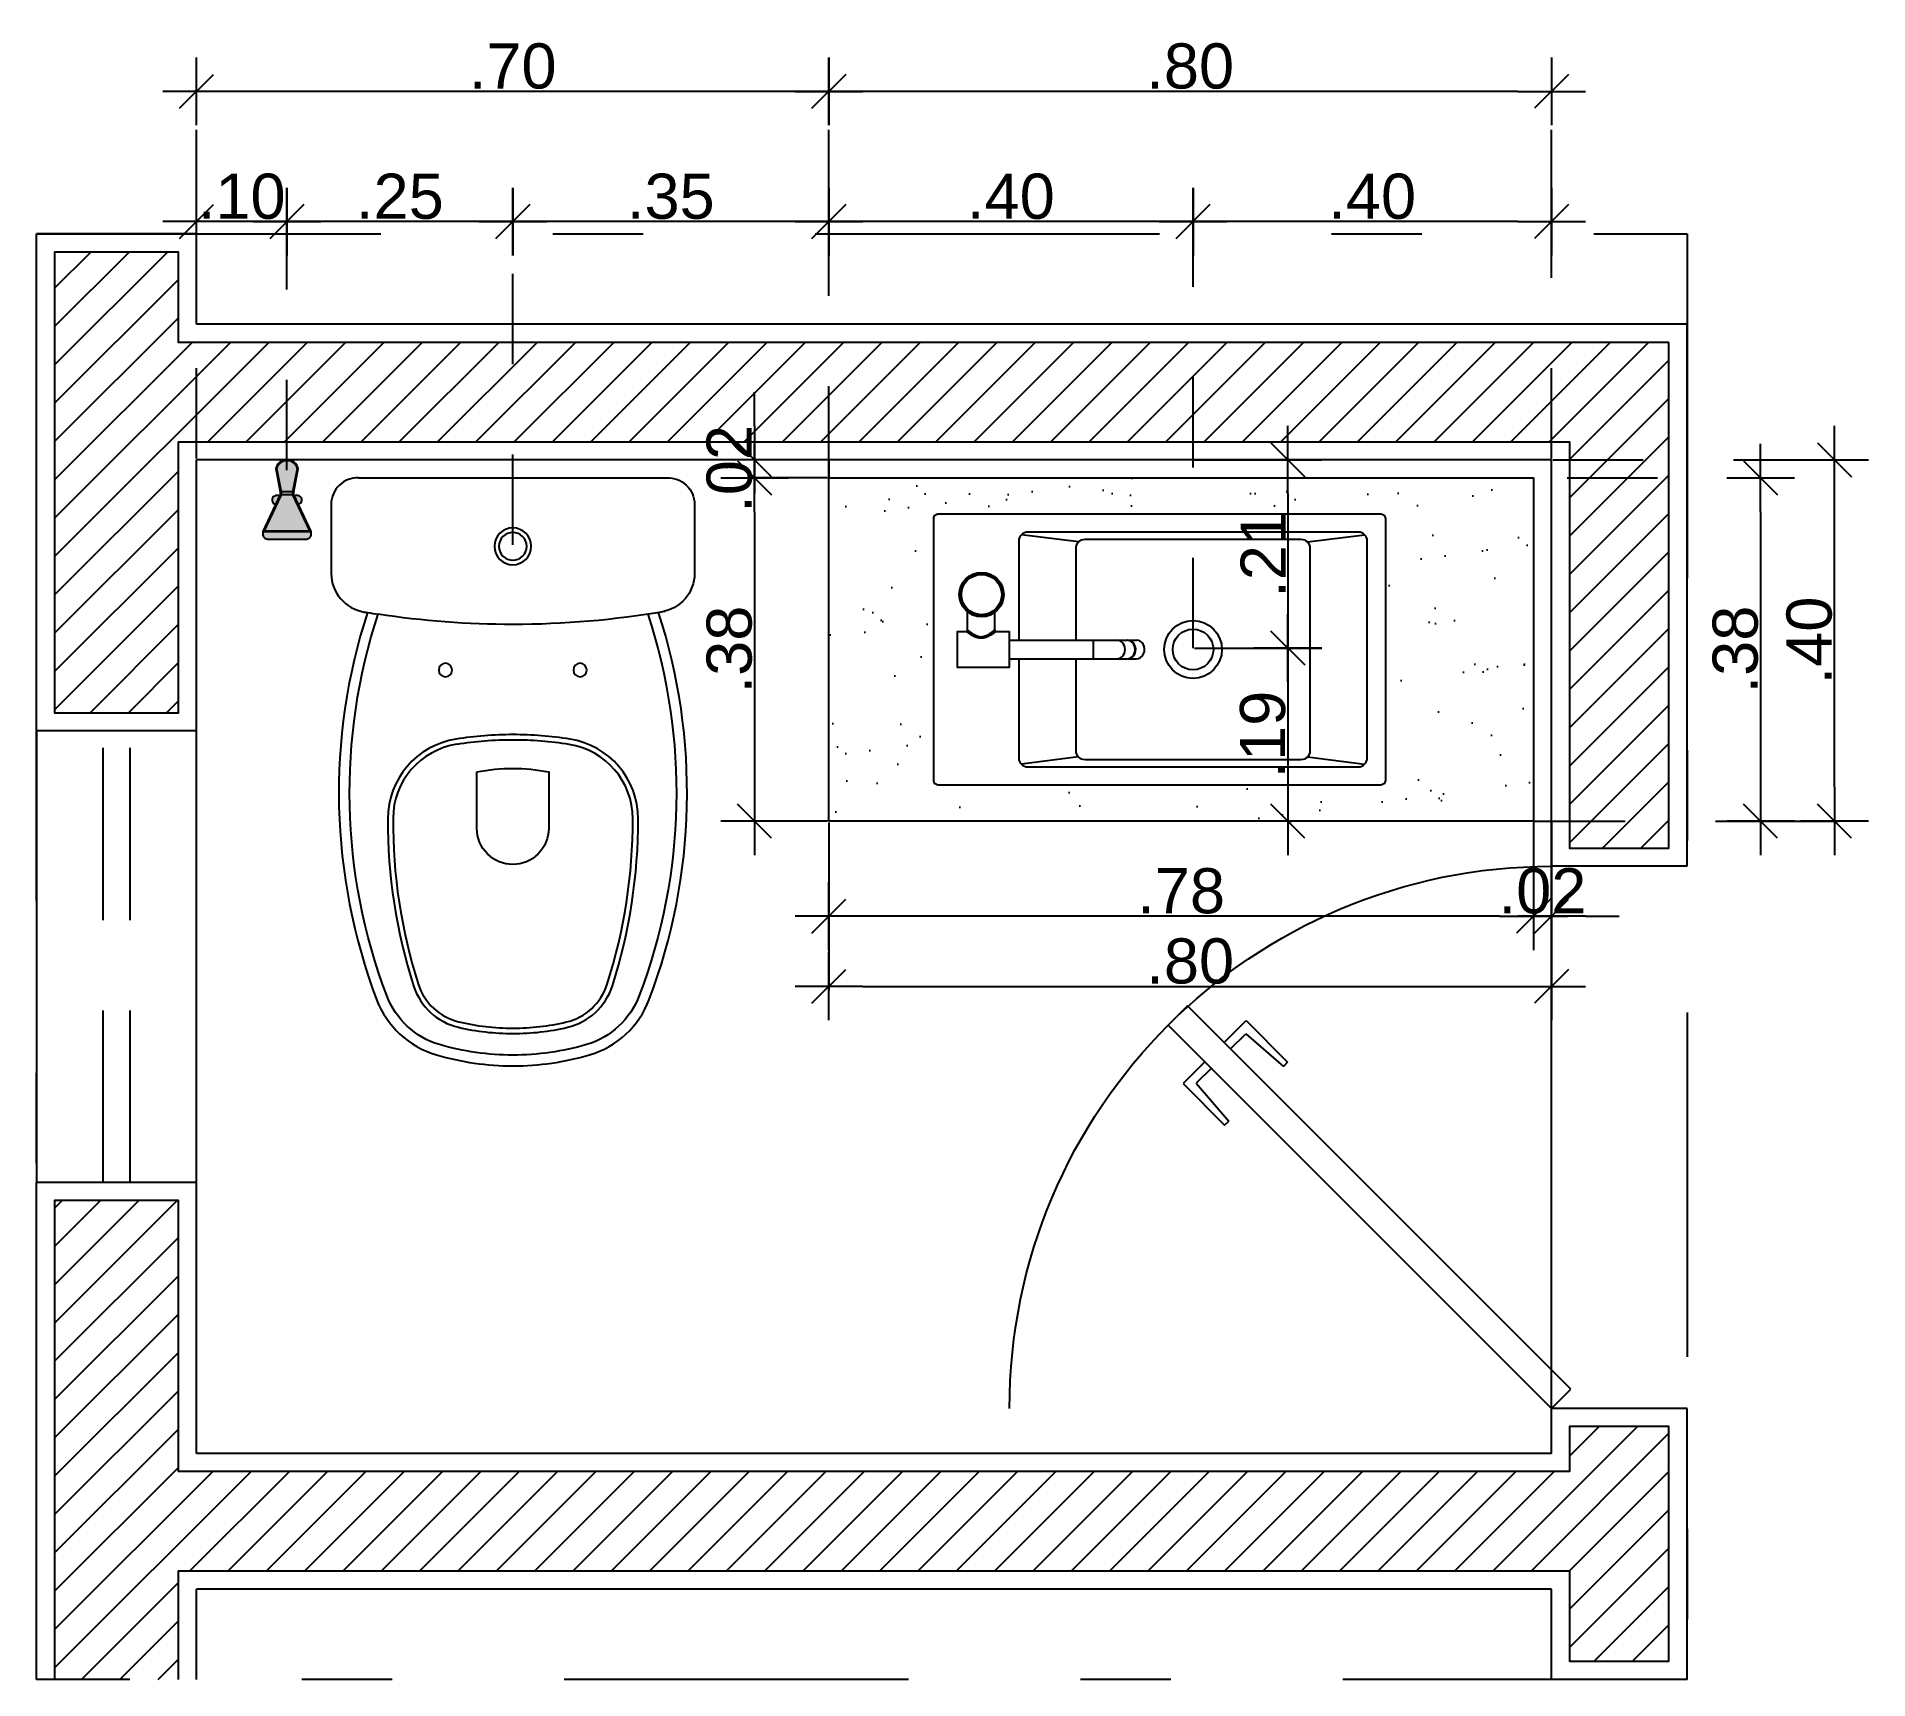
# Model space of a CAD drawing. Header units: millimetres. Extents: x 1999 to 2304, y 1614 to 1800.
# Drawn here: x 2235.478 to 2237.506, y 1631.34 to 1633.159 of the extents above; entities that cross this region are included whole.
import ezdxf

# ---------------------------------------------------------------- set-up
doc = ezdxf.new("R2010")
doc.units = ezdxf.units.MM
doc.header["$LTSCALE"] = 0.03
doc.header["$PDMODE"] = 34
doc.linetypes.add('DASHDOT', pattern=[25.4, 12.7, -6.35, 0, -6.35])
doc.linetypes.add('HIDDEN', pattern=[9.525, 6.35, -3.175])
for name, color, linetype in [('BANCADAS', 5, 'Continuous'), ('COTA Especificações', 250, 'Continuous'), ('Esquadrias', 3, 'Continuous'), ('LOUÇAS E METAIS', 5, 'Continuous'), ('PL1', 1, 'Continuous'), ('PL250', 250, 'Continuous'), ('PL251', 251, 'Continuous'), ('PL4', 4, 'Continuous'), ('PL5', 5, 'Continuous'), ('PL6', 6, 'Continuous')]:
    doc.layers.add(name, color=color, linetype=linetype)
doc.styles.get("Standard").update_dxf_attribs({"font": 'arial.ttf'})
doc.dimstyles.new('TICK01', dxfattribs={"dimscale": 0, "dimtxt": 2, "dimasz": 1.5, "dimexe": 0.18, "dimexo": 0.06, "dimgap": 0.09, "dimtad": 1, "dimzin": 4, "dimdsep": 46, "dimtxsty": 'Standard', "dimblk": 'TICK1', "dimcen": 0.09, "dimclrd": 256, "dimclre": 256, "dimclrt": 4, "dimaunit": 1, "dimadec": 0, "dimazin": 0, "dimtfac": 1, "dimtix": 1, "dimtmove": 2, "dimatfit": 3, "dimldrblk": 'TICK1', "dimfxl": 1, "dimtolj": 1, "dimtzin": 12, "dimarcsym": 0})
pattern_1 = [(45, (199.171853, 0.580903), (-0.02121320344, 0.02121320344), [])]

msp = doc.modelspace()

# ---------------------------------------------------------------- blocks, each defined once
blk = doc.blocks.new('PORTA60E')
at = {"layer": 'Esquadrias'}
for p, q in [((-0.4455, 0.4031), (-0.4243, 0.4243)), ((-0.4243, 0.4243), (0, 0)), ((-0.3837, 0.3837), (-0.3594, 0.4079)), ((-0.3594, 0.4079), (-0.3134, 0.3619)), ((-0.0212, -0.0212), (-0.4455, 0.4031)), ((-0.3766, 0.3766), (-0.3598, 0.3934)), ((-0.3598, 0.3934), (-0.318, 0.3573)), ((-0.4049, 0.3624), (-0.4292, 0.3382)), ((-0.3978, 0.3554), (-0.4146, 0.3386)), ((-0.3134, 0.3619), (-0.318, 0.3573)), ((-0.4292, 0.3382), (-0.3832, 0.2922)), ((-0.4146, 0.3386), (-0.3785, 0.2968)), ((-0.3832, 0.2922), (-0.3785, 0.2968)), ((0, 0), (-0.0212, -0.0212))]:
    blk.add_line(p, q, dxfattribs=at)
at = {"layer": 'Esquadrias', "color": 250}
blk.add_arc((0, 0), 0.6, 90, 180, dxfattribs=at)
blk = doc.blocks.new('TORB')
at = {"layer": 'PL5', "color": 5}
for p, q in [((267.412, 16.3879), (267.4313, 16.3879)), ((267.4113, 16.3578), (267.4306, 16.3578))]:
    blk.add_line(p, q, dxfattribs=at)
blk.add_lwpolyline([(267.4097, 16.3562), (267.4097, 16.3419), (267.3697, 16.3419), (267.3697, 16.3991), (267.4097, 16.3991), (267.4097, 16.3895), (267.409, 16.3884), (267.4083, 16.3874), (267.4077, 16.3865), (267.407, 16.3854), (267.4065, 16.3847), (267.406, 16.3839), (267.4056, 16.383), (267.4053, 16.3826), (267.4051, 16.3821), (267.4048, 16.3816), (267.4046, 16.3812), (267.4044, 16.3807), (267.4042, 16.3802), (267.4039, 16.3797), (267.4037, 16.3791), (267.4035, 16.3786), (267.4033, 16.3781), (267.4032, 16.3775), (267.403, 16.3769), (267.4029, 16.3764), (267.4028, 16.3758), (267.4027, 16.3752), (267.4026, 16.3746), (267.4025, 16.374), (267.4025, 16.3734), (267.4025, 16.3728), (267.4025, 16.3722), (267.4025, 16.3716), (267.4026, 16.371), (267.4027, 16.3704), (267.4028, 16.3698), (267.4029, 16.3692), (267.4031, 16.3686), (267.4032, 16.3681), (267.4034, 16.3675), (267.4036, 16.367), (267.4038, 16.3665), (267.404, 16.3659), (267.4042, 16.3654), (267.4044, 16.3649), (267.4047, 16.3644), (267.4049, 16.364), (267.4051, 16.3635), (267.4054, 16.3631), (267.4059, 16.3622), (267.4064, 16.3614), (267.4068, 16.3606), (267.4073, 16.3598), (267.4079, 16.3589), (267.4083, 16.3583, 0.006646)], format="xyb", close=True, dxfattribs=at)
at = {"layer": 'PL5', "color": 250}
blk.add_lwpolyline([(267.4113, 16.3578, -0.006968), (267.4098, 16.3597), (267.4096, 16.3599), (267.4089, 16.3608), (267.4084, 16.3614), (267.4079, 16.3621), (267.4074, 16.3628), (267.4069, 16.3636), (267.4066, 16.364), (267.4064, 16.3644), (267.4061, 16.3648), (267.4059, 16.3653), (267.4056, 16.3657), (267.4054, 16.3661), (267.4051, 16.3666), (267.4049, 16.3671), (267.4047, 16.3676), (267.4045, 16.368), (267.4043, 16.3685), (267.4041, 16.369), (267.404, 16.3696), (267.4038, 16.3701), (267.4038, 16.3704), (267.4037, 16.3706), (267.4037, 16.3709), (267.4036, 16.3712), (267.4036, 16.3714), (267.4036, 16.3717), (267.4035, 16.372), (267.4035, 16.3722), (267.4035, 16.3725), (267.4035, 16.3728), (267.4035, 16.3731), (267.4035, 16.3733), (267.4035, 16.3736), (267.4035, 16.3739), (267.4036, 16.3742), (267.4036, 16.3744), (267.4036, 16.3747), (267.4037, 16.375), (267.4037, 16.3752), (267.4038, 16.3755), (267.4039, 16.376), (267.4041, 16.3766), (267.4043, 16.3771), (267.4044, 16.3776), (267.4046, 16.3781), (267.4049, 16.3785), (267.4051, 16.379), (267.4053, 16.3795), (267.4055, 16.3799), (267.4058, 16.3804), (267.406, 16.3808), (267.4063, 16.3812), (267.4066, 16.3816), (267.4068, 16.382), (267.4071, 16.3824), (267.4076, 16.3832), (267.4081, 16.3839), (267.4086, 16.3846), (267.4091, 16.3852), (267.4097, 16.386), (267.4105, 16.3869), (267.4113, 16.3879), (267.412, 16.3879)], format="xyb", dxfattribs=at)
at = {"layer": 'PL5'}
for points in [[(267.4097, 16.3895, 0.414213), (267.4113, 16.3879)], [(267.4113, 16.3578, 0.414213), (267.4097, 16.3562)]]:
    blk.add_lwpolyline(points, format="xyb", dxfattribs=at)
at = {"layer": 'PL5', "color": 5}
for points in [[(267.3794, 16.3419), (267.3794, 16.2488)], [(267.4001, 16.3419), (267.4001, 16.2488)], [(267.3794, 16.2488), (267.3794, 16.2113)], [(267.4001, 16.2488), (267.4001, 16.2113)], [(267.3794, 16.2106), (267.3794, 16.2009)], [(267.4, 16.2106), (267.4, 16.2009)]]:
    blk.add_lwpolyline(points, dxfattribs=at)
at = {"layer": 'PL5', "color": 250}
blk.add_lwpolyline([(267.4001, 16.2488), (267.3794, 16.2488)], dxfattribs=at)
at = {"layer": 'PL5', "color": 5}
blk.add_circle((267.4505, 16.3724), 0.0246, dxfattribs=at)
at = {"layer": 'PL5', "color": 250}
for radius in [0.0233, 0.0223]:
    blk.add_circle((267.4505, 16.3724), radius, dxfattribs=at)
for centre, major_axis, start_param, end_param in [((267.3897, 16.2225), (0.0103, 0), 3.141593, 6.283185), ((267.3897, 16.2113), (0.0103, 0), 3.141593, 6.283185), ((267.3897, 16.2106), (-0.0103, 0), 6.283074, 8.471289), ((267.3897, 16.2106), (-0.00971, 0), 0.961662, 2.178992), ((267.3897, 16.2106), (-0.0103, 0), 2.188103, 3.141482)]:
    blk.add_ellipse(centre, major_axis=major_axis, ratio=0.866025, start_param=start_param, end_param=end_param, dxfattribs=at)
at = {"layer": 'PL5'}
for start_param, end_param in [(6.280062, 6.283074), (3.141482, 3.144722)]:
    blk.add_ellipse((267.3897, 16.2106), major_axis=(-0.0103, 0), ratio=0.866025, start_param=start_param, end_param=end_param, dxfattribs=at)
at = {"layer": 'PL5', "color": 5}
for start_param, end_param in [(6.283074, 8.471289), (2.188103, 3.141482)]:
    blk.add_ellipse((267.3897, 16.2009), major_axis=(-0.0103, 0), ratio=0.866025, start_param=start_param, end_param=end_param, dxfattribs=at)
blk = doc.blocks.new('cuba apoio')
at = {"layer": 'LOUÇAS E METAIS'}
blk.add_lwpolyline([(2058.1553, 1014.7076, 0.414214), (2058.1503, 1014.7026), (2058.1503, 1014.2126, 0.414214), (2058.1553, 1014.2076), (2058.4453, 1014.2076, 0.414214), (2058.4503, 1014.2126), (2058.4503, 1014.7026, 0.414214), (2058.4453, 1014.7076)], format="xyb", close=True, dxfattribs=at)
for points in [[(2058.1732, 1014.2305, -0.198917), (2058.1703, 1014.2376), (2058.1703, 1014.6034, -0.414214), (2058.1803, 1014.6134), (2058.2899, 1014.6134)], [(2058.3106, 1014.6134), (2058.4203, 1014.6134, -0.414214), (2058.4303, 1014.6034), (2058.4303, 1014.2376, -0.198917), (2058.4273, 1014.2305)], [(2058.4273, 1014.2305, -0.198907), (2058.4203, 1014.2276), (2058.1803, 1014.2276, -0.198908), (2058.1732, 1014.2305)]]:
    blk.add_lwpolyline(points, format="xyb", dxfattribs=at)
at = {"layer": 'PL5', "color": 250}
for points in [[(2058.1812, 1014.5471), (2058.1732, 1014.6104)], [(2058.4193, 1014.5471), (2058.4273, 1014.6104)], [(2058.1812, 1014.2939), (2058.1732, 1014.2305)], [(2058.4193, 1014.2939), (2058.4273, 1014.2305)]]:
    blk.add_lwpolyline(points, dxfattribs=at)
blk.add_lwpolyline([(2058.2899, 1014.55), (2058.1883, 1014.55, 0.414214), (2058.1783, 1014.54), (2058.1783, 1014.301, 0.414214), (2058.1883, 1014.291), (2058.4123, 1014.291, 0.414214), (2058.4223, 1014.301), (2058.4223, 1014.4205), (2058.4223, 1014.54, 0.414214), (2058.4123, 1014.55), (2058.3106, 1014.55)], format="xyb", dxfattribs=at)
blk.add_lwpolyline([(2058.3003, 1014.4525, 1), (2058.3003, 1014.3885, 1)], format="xyb", close=True, dxfattribs=at)
at = {"layer": 'PL5', "color": 6}
blk.add_lwpolyline([(2058.3003, 1014.443, 1), (2058.3003, 1014.398, 1)], format="xyb", close=True, dxfattribs=at)
at = {"layer": 'PL5', "color": 8, "xscale": -1}
blk.add_blockref('TORB', (2325.69, 998.2822), dxfattribs=at)
blk = doc.blocks.new('CP828_p')
at = {"layer": 'PL250'}
blk.add_lwpolyline([(0.1495, -0.1509, -0.171417), (0.1401, -0.5731, -0.234797), (0.0817, -0.6273, -0.071727), (0.0003, -0.639, -0.071727), (-0.0812, -0.6273, -0.234797), (-0.1395, -0.5731, -0.171398), (-0.149, -0.151)], format="xyb", dxfattribs=at)
for points in [[(-0.0745, -0.2053, 1), (-0.0745, -0.2202, 1)], [(0.0746, -0.2053, 1), (0.0746, -0.2202, 1)], [(-0.0629, -0.2892, 0.368101), (-0.1384, -0.3773, 0.078177), (-0.1098, -0.5623, 0.263585), (-0.0601, -0.6082, 0.057686), (0.0003, -0.6151, 0.057686), (0.0607, -0.6082, 0.263585), (0.1103, -0.5623, 0.078177), (0.1389, -0.3773, 0.368101), (0.0635, -0.2892, 0.039348), (0.0003, -0.2842, 0.039347)], [(-0.0397, -0.3256, -0.050382), (0.0001, -0.3216, -0.050382), (0.0398, -0.3256), (0.0398, -0.3882, -0.414214), (0.0001, -0.4279, -0.414214), (-0.0397, -0.3882)]]:
    blk.add_lwpolyline(points, format="xyb", close=True, dxfattribs=at)
at = {"layer": 'PL5'}
for points in [[(-0.1706, 0, 0.4201), (-0.201, -0.0291), (-0.201, -0.1059, 0.366337), (-0.1643, -0.1485, 0.000875), (-0.1609, -0.1491)], [(0.1708, 0, -0.4201), (0.2013, -0.0291), (0.2013, -0.1059, -0.366337), (0.1646, -0.1485)], [(-0.1609, -0.1491, 0.003054), (-0.149, -0.151)], [(0.1682, -0.1479, -0.042746), (0.0001, -0.1623, -0.037874), (-0.149, -0.151)]]:
    blk.add_lwpolyline(points, format="xyb", dxfattribs=at)
at = {"layer": 'PL5', "ltscale": 0.001155}
blk.add_lwpolyline([(-0.1708, 0), (0.1708, 0)], dxfattribs=at)
at = {"layer": 'PL5'}
blk.add_lwpolyline([(0.0001, -0.0604, 1), (0.0001, -0.0912, 1)], format="xyb", close=True, dxfattribs=at)
at = {"layer": 'PL6'}
blk.add_lwpolyline([(0.0001, -0.0554, 1), (0.0001, -0.0962, 1)], format="xyb", close=True, dxfattribs=at)
for points in [[(-0.1609, -0.1491, 0.170633), (-0.1507, -0.5773, 0.234797), (-0.0845, -0.6387, 0.071727), (0.0003, -0.6509, 0.071727), (0.0851, -0.6387, 0.234797), (0.1512, -0.5773, 0.170653), (0.1614, -0.149)], [(-0.0619, -0.2949, 0.368101), (-0.1325, -0.377, 0.078177), (-0.1047, -0.5602, 0.262829), (-0.0596, -0.6021, 0.058535), (0.0003, -0.6092, 0.057686), (0.0593, -0.6023, 0.263585), (0.1046, -0.5605, 0.078177), (0.1329, -0.3773, 0.368101), (0.0625, -0.2951, 0.039348), (0.0003, -0.2902, 0.039347), (-0.062, -0.2951)]]:
    blk.add_lwpolyline(points, format="xyb", dxfattribs=at)
blk = doc.blocks.new('TICK1')
for p, q in [((0, 1), (0, -1)), ((-1, 0), (1, 0)), ((0.5, 0.5), (-0.5, -0.5))]:
    blk.add_line(p, q)
blk = doc.blocks.new('*D559')
at = {"layer": 'COTA Especificações', "linetype": 'HIDDEN', "lineweight": -2, "ltscale": 0.1, "transparency": 16777216}
for p, q in [((2237.135, 1632.2888), (2237.135, 1632.1806)), ((2237.155, 1632.2888), (2237.155, 1632.1806))]:
    blk.add_line(p, q, dxfattribs=at)
at = {"layer": 'COTA Especificações', "lineweight": -2, "ltscale": 0.1, "transparency": 16777216}
for p, q in [((2237.0975, 1632.1851), (2237.06, 1632.1851)), ((2237.155, 1632.1851), (2237.135, 1632.1851)), ((2237.1925, 1632.1851), (2237.23, 1632.1851))]:
    blk.add_line(p, q, dxfattribs=at)
at = {"layer": 'DEFPOINTS', "color": 0, "ltscale": 0.1, "transparency": 16777216}
for p in [(2237.135, 1632.2903), (2237.155, 1632.2903), (2237.135, 1632.1851)]:
    blk.add_point(p, dxfattribs=at)
at = {"layer": 'COTA Especificações', "lineweight": -2, "ltscale": 0.1, "transparency": 16777216, "xscale": 0.03749999999999998, "yscale": 0.03749999999999998, "zscale": 0.03749999999999998}
blk.add_blockref('TICK1', (2237.135, 1632.1851), dxfattribs=at)
at = {"layer": 'COTA Especificações', "lineweight": -2, "ltscale": 0.1, "transparency": 16777216, "xscale": 0.03749999999999998, "yscale": 0.03749999999999998, "zscale": 0.03749999999999998, "rotation": 180}
blk.add_blockref('TICK1', (2237.155, 1632.1851), dxfattribs=at)
at = {"layer": 'COTA Especificações', "color": 4, "ltscale": 0.1, "transparency": 16777216, "insert": (2237.145, 1632.2129), "char_height": 0.05, "attachment_point": 5}
blk.add_mtext('\\A1;.02', dxfattribs=at)
blk = doc.blocks.new('*D560')
at = {"layer": 'COTA Especificações', "linetype": 'HIDDEN', "lineweight": -2, "ltscale": 0.1, "transparency": 16777216}
for p, q in [((2236.355, 1632.2888), (2236.355, 1632.1806)), ((2237.135, 1632.2888), (2237.135, 1632.1806))]:
    blk.add_line(p, q, dxfattribs=at)
at = {"layer": 'COTA Especificações', "lineweight": -2, "ltscale": 0.1, "transparency": 16777216}
blk.add_line((2237.0975, 1632.1851), (2236.3925, 1632.1851), dxfattribs=at)
at = {"layer": 'DEFPOINTS', "color": 0, "ltscale": 0.1, "transparency": 16777216}
for p in [(2236.355, 1632.2903), (2237.135, 1632.2903), (2236.355, 1632.1851)]:
    blk.add_point(p, dxfattribs=at)
at = {"layer": 'COTA Especificações', "lineweight": -2, "ltscale": 0.1, "transparency": 16777216, "xscale": 0.03749999999999998, "yscale": 0.03749999999999998, "zscale": 0.03749999999999998, "rotation": 180}
blk.add_blockref('TICK1', (2236.355, 1632.1851), dxfattribs=at)
at = {"layer": 'COTA Especificações', "lineweight": -2, "ltscale": 0.1, "transparency": 16777216, "xscale": 0.03749999999999998, "yscale": 0.03749999999999998, "zscale": 0.03749999999999998}
blk.add_blockref('TICK1', (2237.135, 1632.1851), dxfattribs=at)
at = {"layer": 'COTA Especificações', "color": 4, "ltscale": 0.1, "transparency": 16777216, "insert": (2236.745, 1632.2129), "char_height": 0.05, "attachment_point": 5}
blk.add_mtext('\\A1;.78', dxfattribs=at)
blk = doc.blocks.new('*D561')
at = {"layer": 'COTA Especificações', "lineweight": -2, "ltscale": 0.1, "transparency": 16777216}
for p, q in [((2236.2727, 1632.7278), (2236.2727, 1632.7653)), ((2236.2727, 1632.6903), (2236.2727, 1632.6703)), ((2236.2727, 1632.6328), (2236.2727, 1632.5953))]:
    blk.add_line(p, q, dxfattribs=at)
at = {"layer": 'COTA Especificações', "linetype": 'HIDDEN', "lineweight": -2, "ltscale": 0.1, "transparency": 16777216}
for p, q in [((2236.3535, 1632.6903), (2236.2682, 1632.6903)), ((2236.3535, 1632.6703), (2236.2682, 1632.6703))]:
    blk.add_line(p, q, dxfattribs=at)
at = {"layer": 'DEFPOINTS', "color": 0, "ltscale": 0.1, "transparency": 16777216}
for p in [(2236.355, 1632.6903), (2236.2727, 1632.6703), (2236.355, 1632.6703)]:
    blk.add_point(p, dxfattribs=at)
at = {"layer": 'COTA Especificações', "lineweight": -2, "ltscale": 0.1, "transparency": 16777216, "xscale": 0.03749999999999998, "yscale": 0.03749999999999998, "zscale": 0.03749999999999998}
for p, rotation in [((2236.2727, 1632.6903), 270), ((2236.2727, 1632.6703), 90)]:
    blk.add_blockref('TICK1', p, dxfattribs=dict(at, rotation=rotation))
at = {"layer": 'COTA Especificações', "color": 4, "ltscale": 0.1, "transparency": 16777216, "insert": (2236.2449, 1632.6803), "char_height": 0.05, "attachment_point": 5, "rotation": 90}
blk.add_mtext('\\A1;.02', dxfattribs=at)
blk = doc.blocks.new('*D562')
at = {"layer": 'COTA Especificações', "linetype": 'HIDDEN', "lineweight": -2, "ltscale": 0.1, "transparency": 16777216}
for p, q in [((2236.3535, 1632.6703), (2236.2682, 1632.6703)), ((2236.3535, 1632.2903), (2236.2682, 1632.2903))]:
    blk.add_line(p, q, dxfattribs=at)
at = {"layer": 'COTA Especificações', "lineweight": -2, "ltscale": 0.1, "transparency": 16777216}
blk.add_line((2236.2727, 1632.6328), (2236.2727, 1632.3278), dxfattribs=at)
at = {"layer": 'DEFPOINTS', "color": 0, "ltscale": 0.1, "transparency": 16777216}
for p in [(2236.355, 1632.6703), (2236.2727, 1632.2903), (2236.355, 1632.2903)]:
    blk.add_point(p, dxfattribs=at)
at = {"layer": 'COTA Especificações', "lineweight": -2, "ltscale": 0.1, "transparency": 16777216, "xscale": 0.03749999999999998, "yscale": 0.03749999999999998, "zscale": 0.03749999999999998}
for p, rotation in [((2236.2727, 1632.6703), 90), ((2236.2727, 1632.2903), 270)]:
    blk.add_blockref('TICK1', p, dxfattribs=dict(at, rotation=rotation))
at = {"layer": 'COTA Especificações', "color": 4, "ltscale": 0.1, "transparency": 16777216, "insert": (2236.2449, 1632.4803), "char_height": 0.05, "attachment_point": 5, "rotation": 90}
blk.add_mtext('\\A1;.38', dxfattribs=at)
blk = doc.blocks.new('*D563')
at = {"layer": 'COTA Especificações', "linetype": 'HIDDEN', "lineweight": -2, "ltscale": 0.1, "transparency": 16777216}
for p, q in [((2236.9722, 1632.6703), (2237.3909, 1632.6703)), ((2237.1365, 1632.2903), (2237.3909, 1632.2903))]:
    blk.add_line(p, q, dxfattribs=at)
at = {"layer": 'COTA Especificações', "lineweight": -2, "ltscale": 0.1, "transparency": 16777216}
blk.add_line((2237.3864, 1632.6328), (2237.3864, 1632.3278), dxfattribs=at)
at = {"layer": 'DEFPOINTS', "color": 0, "ltscale": 0.1, "transparency": 16777216}
for p in [(2236.9707, 1632.6703), (2237.135, 1632.2903), (2237.3864, 1632.2903)]:
    blk.add_point(p, dxfattribs=at)
at = {"layer": 'COTA Especificações', "lineweight": -2, "ltscale": 0.1, "transparency": 16777216, "xscale": 0.03749999999999998, "yscale": 0.03749999999999998, "zscale": 0.03749999999999998}
for p, rotation in [((2237.3864, 1632.6703), 90), ((2237.3864, 1632.2903), 270)]:
    blk.add_blockref('TICK1', p, dxfattribs=dict(at, rotation=rotation))
at = {"layer": 'COTA Especificações', "color": 4, "ltscale": 0.1, "transparency": 16777216, "insert": (2237.3586, 1632.4803), "char_height": 0.05, "attachment_point": 5, "rotation": 90}
blk.add_mtext('\\A1;.38', dxfattribs=at)
blk = doc.blocks.new('DUCHA')
at = {"layer": 'PL251'}
h = blk.add_hatch(color=9, dxfattribs=at)
h.dxf.hatch_style = 1
h.paths.add_polyline_path([(0.0215, 0.0877), (-0.0215, 0.0877, 0.414214), (-0.0268, 0.0824), (-0.0268, 0.0795), (0.0268, 0.0795), (0.0268, 0.0824, 0.414214)])
h.paths.add_polyline_path([(0.0252, 0.0785), (-0.0252, 0.0785), (-0.0065, 0.0388), (0.0065, 0.0388)])
h.paths.add_polyline_path([(0.0065, 0.0355), (-0.0065, 0.0355), (-0.0115, 0.0098, 0.761197), (0.0115, 0.0098)])
h.paths.add_polyline_path([(0.0065, 0.0388), (-0.0065, 0.0388), (-0.0065, 0.0355), (0.0065, 0.0355)])
h = blk.add_hatch(color=9, dxfattribs=at)
h.dxf.hatch_style = 1
h.paths.add_polyline_path([(0.0126, 0.0495), (0.0083, 0.0404, 1.211606)], flags=16)
h.paths.add_polyline_path([(-0.0126, 0.0495, 1.211606), (-0.0083, 0.0404)], flags=16)
h.paths.add_polyline_path([(0.0268, 0.0795), (-0.0268, 0.0795), (-0.0075, 0.0386), (-0.0075, 0.0356), (-0.0125, 0.0097, 0.775983), (0.0125, 0.0097), (0.0075, 0.0356), (0.0075, 0.0386)])
h.paths.add_polyline_path([(-0.0252, 0.0785), (0.0252, 0.0785), (0.0065, 0.0388), (0.0065, 0.0355), (0.0115, 0.0098, -0.761197), (-0.0115, 0.0098), (-0.0065, 0.0355), (-0.0065, 0.0388)], flags=16)
at = {"color": 0, "ltscale": 0.5}
for p, q in [((-0.0065, 0.0388), (0.0065, 0.0388)), ((-0.0065, 0.0355), (0.0065, 0.0355))]:
    blk.add_line(p, q, dxfattribs=at)
for points in [[(-0.0268, 0.0824), (-0.0268, 0.0795), (0.0268, 0.0795), (0.0268, 0.0824, 0.414214), (0.0215, 0.0877), (-0.0215, 0.0877, 0.414214)], [(0.0075, 0.0356), (0.0075, 0.0386), (0.0268, 0.0795), (-0.0268, 0.0795), (-0.0075, 0.0386), (-0.0075, 0.0356), (-0.0125, 0.0097, 0.775983), (0.0125, 0.0097)], [(0.0065, 0.0355), (0.0065, 0.0388), (0.0252, 0.0785), (-0.0252, 0.0785), (-0.0065, 0.0388), (-0.0065, 0.0355), (-0.0115, 0.0098, 0.761197), (0.0115, 0.0098)]]:
    blk.add_lwpolyline(points, format="xyb", close=True, dxfattribs=at)
for centre, start, end in [((-0.0113, 0.0445), 104.3783, 306.2399), ((0.0113, 0.0445), 233.7601, 75.6217)]:
    blk.add_arc(centre, 0.00514, start, end, dxfattribs=at)
blk = doc.blocks.new('*D705')
at = {"layer": 'COTA Especificações', "linetype": 'HIDDEN', "lineweight": -2, "ltscale": 0.1, "transparency": 16777216}
for p, q in [((2236.7581, 1632.4819), (2236.7581, 1632.9585)), ((2237.155, 1632.6918), (2237.155, 1632.9585))]:
    blk.add_line(p, q, dxfattribs=at)
at = {"layer": 'COTA Especificações', "lineweight": -2, "ltscale": 0.1, "transparency": 16777216}
blk.add_line((2237.1175, 1632.954), (2236.7956, 1632.954), dxfattribs=at)
at = {"layer": 'DEFPOINTS', "color": 0, "ltscale": 0.1, "transparency": 16777216}
for p in [(2236.7581, 1632.954), (2237.155, 1632.6903), (2236.7581, 1632.4804)]:
    blk.add_point(p, dxfattribs=at)
at = {"layer": 'COTA Especificações', "lineweight": -2, "ltscale": 0.1, "transparency": 16777216, "xscale": 0.03749999999999998, "yscale": 0.03749999999999998, "zscale": 0.03749999999999998, "rotation": 180}
blk.add_blockref('TICK1', (2236.7581, 1632.954), dxfattribs=at)
at = {"layer": 'COTA Especificações', "lineweight": -2, "ltscale": 0.1, "transparency": 16777216, "xscale": 0.03749999999999998, "yscale": 0.03749999999999998, "zscale": 0.03749999999999998}
blk.add_blockref('TICK1', (2237.155, 1632.954), dxfattribs=at)
at = {"layer": 'COTA Especificações', "color": 4, "ltscale": 0.1, "transparency": 16777216, "insert": (2236.9565, 1632.9817), "char_height": 0.05, "attachment_point": 5}
blk.add_mtext('\\A1;.40', dxfattribs=at)
blk = doc.blocks.new('*D706')
at = {"layer": 'COTA Especificações', "linetype": 'HIDDEN', "lineweight": -2, "ltscale": 0.1, "transparency": 16777216}
for p, q in [((2235.7551, 1632.6789), (2235.7551, 1632.9585)), ((2236.0051, 1632.596), (2236.0051, 1632.9585))]:
    blk.add_line(p, q, dxfattribs=at)
at = {"layer": 'COTA Especificações', "lineweight": -2, "ltscale": 0.1, "transparency": 16777216}
blk.add_line((2235.9676, 1632.954), (2235.7926, 1632.954), dxfattribs=at)
at = {"layer": 'DEFPOINTS', "color": 0, "ltscale": 0.1, "transparency": 16777216}
for p in [(2235.7551, 1632.954), (2235.7551, 1632.6774), (2236.0051, 1632.5945)]:
    blk.add_point(p, dxfattribs=at)
at = {"layer": 'COTA Especificações', "lineweight": -2, "ltscale": 0.1, "transparency": 16777216, "xscale": 0.03749999999999998, "yscale": 0.03749999999999998, "zscale": 0.03749999999999998, "rotation": 180}
blk.add_blockref('TICK1', (2235.7551, 1632.954), dxfattribs=at)
at = {"layer": 'COTA Especificações', "lineweight": -2, "ltscale": 0.1, "transparency": 16777216, "xscale": 0.03749999999999998, "yscale": 0.03749999999999998, "zscale": 0.03749999999999998}
blk.add_blockref('TICK1', (2236.0051, 1632.954), dxfattribs=at)
at = {"layer": 'COTA Especificações', "color": 4, "ltscale": 0.1, "transparency": 16777216, "insert": (2235.8801, 1632.9817), "char_height": 0.05, "attachment_point": 5}
blk.add_mtext('\\A1;.25', dxfattribs=at)
blk = doc.blocks.new('*D707')
at = {"layer": 'COTA Especificações', "linetype": 'HIDDEN', "lineweight": -2, "ltscale": 0.1, "transparency": 16777216}
for p, q in [((2235.655, 1632.6918), (2235.655, 1632.9585)), ((2235.7551, 1632.6789), (2235.7551, 1632.9585))]:
    blk.add_line(p, q, dxfattribs=at)
at = {"layer": 'COTA Especificações', "lineweight": -2, "ltscale": 0.1, "transparency": 16777216}
blk.add_line((2235.7176, 1632.954), (2235.6925, 1632.954), dxfattribs=at)
at = {"layer": 'DEFPOINTS', "color": 0, "ltscale": 0.1, "transparency": 16777216}
for p in [(2235.655, 1632.954), (2235.655, 1632.6903), (2235.7551, 1632.6774)]:
    blk.add_point(p, dxfattribs=at)
at = {"layer": 'COTA Especificações', "lineweight": -2, "ltscale": 0.1, "transparency": 16777216, "xscale": 0.03749999999999998, "yscale": 0.03749999999999998, "zscale": 0.03749999999999998, "rotation": 180}
blk.add_blockref('TICK1', (2235.655, 1632.954), dxfattribs=at)
at = {"layer": 'COTA Especificações', "lineweight": -2, "ltscale": 0.1, "transparency": 16777216, "xscale": 0.03749999999999998, "yscale": 0.03749999999999998, "zscale": 0.03749999999999998}
blk.add_blockref('TICK1', (2235.7551, 1632.954), dxfattribs=at)
at = {"layer": 'COTA Especificações', "color": 4, "ltscale": 0.1, "transparency": 16777216, "insert": (2235.705, 1632.9817), "char_height": 0.05, "attachment_point": 5}
blk.add_mtext('\\A1;.10', dxfattribs=at)
blk = doc.blocks.new('*D708')
at = {"layer": 'COTA Especificações', "linetype": 'HIDDEN', "lineweight": -2, "ltscale": 0.1, "transparency": 16777216}
for p, q in [((2236.355, 1632.6718), (2236.355, 1632.9585)), ((2236.7581, 1632.9555), (2236.7581, 1632.9585))]:
    blk.add_line(p, q, dxfattribs=at)
at = {"layer": 'COTA Especificações', "lineweight": -2, "ltscale": 0.1, "transparency": 16777216}
blk.add_line((2236.7206, 1632.954), (2236.3925, 1632.954), dxfattribs=at)
at = {"layer": 'DEFPOINTS', "color": 0, "ltscale": 0.1, "transparency": 16777216}
for p in [(2236.355, 1632.954), (2236.7581, 1632.954), (2236.355, 1632.6703)]:
    blk.add_point(p, dxfattribs=at)
at = {"layer": 'COTA Especificações', "lineweight": -2, "ltscale": 0.1, "transparency": 16777216, "xscale": 0.03749999999999998, "yscale": 0.03749999999999998, "zscale": 0.03749999999999998, "rotation": 180}
blk.add_blockref('TICK1', (2236.355, 1632.954), dxfattribs=at)
at = {"layer": 'COTA Especificações', "lineweight": -2, "ltscale": 0.1, "transparency": 16777216, "xscale": 0.03749999999999998, "yscale": 0.03749999999999998, "zscale": 0.03749999999999998}
blk.add_blockref('TICK1', (2236.7581, 1632.954), dxfattribs=at)
at = {"layer": 'COTA Especificações', "color": 4, "ltscale": 0.1, "transparency": 16777216, "insert": (2236.5565, 1632.9817), "char_height": 0.05, "attachment_point": 5}
blk.add_mtext('\\A1;.40', dxfattribs=at)
blk = doc.blocks.new('*D709')
at = {"layer": 'COTA Especificações', "linetype": 'HIDDEN', "lineweight": -2, "ltscale": 0.1, "transparency": 16777216}
for p, q in [((2236.0051, 1632.9555), (2236.0051, 1632.9585)), ((2236.355, 1632.6718), (2236.355, 1632.9585))]:
    blk.add_line(p, q, dxfattribs=at)
at = {"layer": 'COTA Especificações', "lineweight": -2, "ltscale": 0.1, "transparency": 16777216}
blk.add_line((2236.3175, 1632.954), (2236.0426, 1632.954), dxfattribs=at)
at = {"layer": 'DEFPOINTS', "color": 0, "ltscale": 0.1, "transparency": 16777216}
for p in [(2236.0051, 1632.954), (2236.0051, 1632.954), (2236.355, 1632.6703)]:
    blk.add_point(p, dxfattribs=at)
at = {"layer": 'COTA Especificações', "lineweight": -2, "ltscale": 0.1, "transparency": 16777216, "xscale": 0.03749999999999998, "yscale": 0.03749999999999998, "zscale": 0.03749999999999998, "rotation": 180}
blk.add_blockref('TICK1', (2236.0051, 1632.954), dxfattribs=at)
at = {"layer": 'COTA Especificações', "lineweight": -2, "ltscale": 0.1, "transparency": 16777216, "xscale": 0.03749999999999998, "yscale": 0.03749999999999998, "zscale": 0.03749999999999998}
blk.add_blockref('TICK1', (2236.355, 1632.954), dxfattribs=at)
at = {"layer": 'COTA Especificações', "color": 4, "ltscale": 0.1, "transparency": 16777216, "insert": (2236.18, 1632.9817), "char_height": 0.05, "attachment_point": 5}
blk.add_mtext('\\A1;.35', dxfattribs=at)
blk = doc.blocks.new('*D710')
at = {"layer": 'COTA Especificações', "linetype": 'HIDDEN', "lineweight": -2, "ltscale": 0.1, "transparency": 16777216}
for p, q in [((2236.355, 1632.9555), (2236.355, 1633.1026)), ((2237.155, 1632.9555), (2237.155, 1633.1026))]:
    blk.add_line(p, q, dxfattribs=at)
at = {"layer": 'COTA Especificações', "lineweight": -2, "ltscale": 0.1, "transparency": 16777216}
blk.add_line((2237.1175, 1633.0981), (2236.3925, 1633.0981), dxfattribs=at)
at = {"layer": 'DEFPOINTS', "color": 0, "ltscale": 0.1, "transparency": 16777216}
for p in [(2236.355, 1633.0981), (2236.355, 1632.954), (2237.155, 1632.954)]:
    blk.add_point(p, dxfattribs=at)
at = {"layer": 'COTA Especificações', "lineweight": -2, "ltscale": 0.1, "transparency": 16777216, "xscale": 0.03749999999999998, "yscale": 0.03749999999999998, "zscale": 0.03749999999999998, "rotation": 180}
blk.add_blockref('TICK1', (2236.355, 1633.0981), dxfattribs=at)
at = {"layer": 'COTA Especificações', "lineweight": -2, "ltscale": 0.1, "transparency": 16777216, "xscale": 0.03749999999999998, "yscale": 0.03749999999999998, "zscale": 0.03749999999999998}
blk.add_blockref('TICK1', (2237.155, 1633.0981), dxfattribs=at)
at = {"layer": 'COTA Especificações', "color": 4, "ltscale": 0.1, "transparency": 16777216, "insert": (2236.755, 1633.1259), "char_height": 0.05, "attachment_point": 5}
blk.add_mtext('\\A1;.80', dxfattribs=at)
blk = doc.blocks.new('*D711')
at = {"layer": 'COTA Especificações', "linetype": 'HIDDEN', "lineweight": -2, "ltscale": 0.1, "transparency": 16777216}
for p, q in [((2235.655, 1632.9555), (2235.655, 1633.1026)), ((2236.355, 1632.9555), (2236.355, 1633.1026))]:
    blk.add_line(p, q, dxfattribs=at)
at = {"layer": 'COTA Especificações', "lineweight": -2, "ltscale": 0.1, "transparency": 16777216}
blk.add_line((2236.3175, 1633.0981), (2235.6925, 1633.0981), dxfattribs=at)
at = {"layer": 'DEFPOINTS', "color": 0, "ltscale": 0.1, "transparency": 16777216}
for p in [(2235.655, 1633.0981), (2235.655, 1632.954), (2236.355, 1632.954)]:
    blk.add_point(p, dxfattribs=at)
at = {"layer": 'COTA Especificações', "lineweight": -2, "ltscale": 0.1, "transparency": 16777216, "xscale": 0.03749999999999998, "yscale": 0.03749999999999998, "zscale": 0.03749999999999998, "rotation": 180}
blk.add_blockref('TICK1', (2235.655, 1633.0981), dxfattribs=at)
at = {"layer": 'COTA Especificações', "lineweight": -2, "ltscale": 0.1, "transparency": 16777216, "xscale": 0.03749999999999998, "yscale": 0.03749999999999998, "zscale": 0.03749999999999998}
blk.add_blockref('TICK1', (2236.355, 1633.0981), dxfattribs=at)
at = {"layer": 'COTA Especificações', "color": 4, "ltscale": 0.1, "transparency": 16777216, "insert": (2236.005, 1633.1259), "char_height": 0.05, "attachment_point": 5}
blk.add_mtext('\\A1;.70', dxfattribs=at)
blk = doc.blocks.new('*D712')
at = {"layer": 'COTA Especificações', "linetype": 'HIDDEN', "lineweight": -2, "ltscale": 0.1, "transparency": 16777216}
for p, q in [((2236.7596, 1632.6903), (2236.8676, 1632.6903)), ((2236.7596, 1632.4819), (2236.8676, 1632.4819))]:
    blk.add_line(p, q, dxfattribs=at)
at = {"layer": 'COTA Especificações', "lineweight": -2, "ltscale": 0.1, "transparency": 16777216}
blk.add_line((2236.8631, 1632.6528), (2236.8631, 1632.5194), dxfattribs=at)
at = {"layer": 'DEFPOINTS', "color": 0, "ltscale": 0.1, "transparency": 16777216}
for p in [(2236.7581, 1632.6903), (2236.7581, 1632.4819), (2236.8631, 1632.4819)]:
    blk.add_point(p, dxfattribs=at)
at = {"layer": 'COTA Especificações', "lineweight": -2, "ltscale": 0.1, "transparency": 16777216, "xscale": 0.03749999999999998, "yscale": 0.03749999999999998, "zscale": 0.03749999999999998}
for p, rotation in [((2236.8631, 1632.6903), 90), ((2236.8631, 1632.4819), 270)]:
    blk.add_blockref('TICK1', p, dxfattribs=dict(at, rotation=rotation))
at = {"layer": 'COTA Especificações', "color": 4, "ltscale": 0.1, "transparency": 16777216, "insert": (2236.8358, 1632.5861), "char_height": 0.05, "attachment_point": 5, "rotation": 90}
blk.add_mtext('\\A1;.21', dxfattribs=at)
blk = doc.blocks.new('*D713')
at = {"layer": 'COTA Especificações', "linetype": 'HIDDEN', "lineweight": -2, "ltscale": 0.1, "transparency": 16777216}
for p, q in [((2236.7596, 1632.4819), (2236.8676, 1632.4819)), ((2236.8646, 1632.2903), (2236.8676, 1632.2903))]:
    blk.add_line(p, q, dxfattribs=at)
at = {"layer": 'COTA Especificações', "lineweight": -2, "ltscale": 0.1, "transparency": 16777216}
blk.add_line((2236.8631, 1632.4444), (2236.8631, 1632.3278), dxfattribs=at)
at = {"layer": 'DEFPOINTS', "color": 0, "ltscale": 0.1, "transparency": 16777216}
for p in [(2236.7581, 1632.4819), (2236.8631, 1632.2903), (2236.8631, 1632.2903)]:
    blk.add_point(p, dxfattribs=at)
at = {"layer": 'COTA Especificações', "lineweight": -2, "ltscale": 0.1, "transparency": 16777216, "xscale": 0.03749999999999998, "yscale": 0.03749999999999998, "zscale": 0.03749999999999998}
for p, rotation in [((2236.8631, 1632.4819), 90), ((2236.8631, 1632.2903), 270)]:
    blk.add_blockref('TICK1', p, dxfattribs=dict(at, rotation=rotation))
at = {"layer": 'COTA Especificações', "color": 4, "ltscale": 0.1, "transparency": 16777216, "insert": (2236.8354, 1632.3861), "char_height": 0.05, "attachment_point": 5, "rotation": 90}
blk.add_mtext('\\A1;.19', dxfattribs=at)
blk = doc.blocks.new('*D745')
at = {"layer": 'COTA Especificações', "linetype": 'HIDDEN', "lineweight": -2, "ltscale": 0.1, "transparency": 16777216}
for p, q in [((2236.355, 1632.1836), (2236.355, 1632.1029)), ((2237.155, 1632.1836), (2237.155, 1632.1029))]:
    blk.add_line(p, q, dxfattribs=at)
at = {"layer": 'COTA Especificações', "lineweight": -2, "ltscale": 0.1, "transparency": 16777216}
blk.add_line((2236.3925, 1632.1074), (2237.1175, 1632.1074), dxfattribs=at)
at = {"layer": 'DEFPOINTS', "color": 0, "ltscale": 0.1, "transparency": 16777216}
for p in [(2236.355, 1632.1851), (2237.155, 1632.1851), (2237.155, 1632.1074)]:
    blk.add_point(p, dxfattribs=at)
at = {"layer": 'COTA Especificações', "lineweight": -2, "ltscale": 0.1, "transparency": 16777216, "xscale": 0.03749999999999998, "yscale": 0.03749999999999998, "zscale": 0.03749999999999998, "rotation": 180}
blk.add_blockref('TICK1', (2236.355, 1632.1074), dxfattribs=at)
at = {"layer": 'COTA Especificações', "lineweight": -2, "ltscale": 0.1, "transparency": 16777216, "xscale": 0.03749999999999998, "yscale": 0.03749999999999998, "zscale": 0.03749999999999998}
blk.add_blockref('TICK1', (2237.155, 1632.1074), dxfattribs=at)
at = {"layer": 'COTA Especificações', "color": 4, "ltscale": 0.1, "transparency": 16777216, "insert": (2236.755, 1632.1352), "char_height": 0.05, "attachment_point": 5}
blk.add_mtext('\\A1;.80', dxfattribs=at)
blk = doc.blocks.new('*D747')
at = {"layer": 'COTA Especificações', "linetype": 'HIDDEN', "lineweight": -2, "ltscale": 0.1, "transparency": 16777216}
for p, q in [((2237.1565, 1632.6903), (2237.4727, 1632.6903)), ((2237.3879, 1632.2903), (2237.4727, 1632.2903))]:
    blk.add_line(p, q, dxfattribs=at)
at = {"layer": 'COTA Especificações', "lineweight": -2, "ltscale": 0.1, "transparency": 16777216}
blk.add_line((2237.4682, 1632.3278), (2237.4682, 1632.6528), dxfattribs=at)
at = {"layer": 'DEFPOINTS', "color": 0, "ltscale": 0.1, "transparency": 16777216}
for p in [(2237.155, 1632.6903), (2237.4682, 1632.6903), (2237.3864, 1632.2903)]:
    blk.add_point(p, dxfattribs=at)
at = {"layer": 'COTA Especificações', "lineweight": -2, "ltscale": 0.1, "transparency": 16777216, "xscale": 0.03749999999999998, "yscale": 0.03749999999999998, "zscale": 0.03749999999999998}
for p, rotation in [((2237.4682, 1632.6903), 90), ((2237.4682, 1632.2903), 270)]:
    blk.add_blockref('TICK1', p, dxfattribs=dict(at, rotation=rotation))
at = {"layer": 'COTA Especificações', "color": 4, "ltscale": 0.1, "transparency": 16777216, "insert": (2237.4404, 1632.4903), "char_height": 0.05, "attachment_point": 5, "rotation": 90}
blk.add_mtext('\\A1;.40', dxfattribs=at)

# ---------------------------------------------------------------- dimensions: what is measured, and where the dimension line sits
at = {"layer": 'COTA Especificações', "ltscale": 0.1}
for base, p1, p2, picture, middle in [((2235.6549, 1633.0981), (2236.355, 1632.954), (2235.6549, 1632.954), '*D711', (2236.005, 1633.1259)), ((2236.355, 1633.0981), (2237.155, 1632.954), (2236.355, 1632.954), '*D710', (2236.755, 1633.1259)), ((2235.6549, 1632.954), (2235.7551, 1632.6774), (2235.6549, 1632.6903), '*D707', (2235.705, 1632.9817)), ((2235.7551, 1632.954), (2236.0051, 1632.5945), (2235.7551, 1632.6774), '*D706', (2235.8801, 1632.9817)), ((2236.0051, 1632.954), (2236.355, 1632.6703), (2236.0051, 1632.954), '*D709', (2236.18, 1632.9817)), ((2236.355, 1632.954), (2236.7581, 1632.954), (2236.355, 1632.6703), '*D708', (2236.5565, 1632.9817)), ((2236.7581, 1632.954), (2237.155, 1632.6903), (2236.7581, 1632.4804), '*D705', (2236.9565, 1632.9817)), ((2236.355, 1632.1851), (2237.135, 1632.2903), (2236.355, 1632.2903), '*D560', (2236.745, 1632.2129)), ((2237.135, 1632.1851), (2237.155, 1632.2903), (2237.135, 1632.2903), '*D559', (2237.145, 1632.2129)), ((2237.155, 1632.1074), (2236.355, 1632.1851), (2237.155, 1632.1851), '*D745', (2236.755, 1632.1352))]:
    dim = msp.add_linear_dim(base=base, p1=p1, p2=p2, dimstyle='TICK01', override={"dimscale": 0.025}, dxfattribs=at)
    dim.commit()
    dim.dimension.update_dxf_attribs({"geometry": picture, "text_midpoint": middle})
for base, p1, p2, picture, middle in [((2236.2727, 1632.6703), (2236.355, 1632.6903), (2236.355, 1632.6703), '*D561', (2236.2449, 1632.6803)), ((2236.8631, 1632.4819), (2236.7581, 1632.6903), (2236.7581, 1632.4819), '*D712', (2236.8358, 1632.5861)), ((2237.4682, 1632.6903), (2237.3864, 1632.2903), (2237.155, 1632.6903), '*D747', (2237.4404, 1632.4903)), ((2236.2727, 1632.2903), (2236.355, 1632.6703), (2236.355, 1632.2903), '*D562', (2236.2449, 1632.4803)), ((2237.3864, 1632.2903), (2236.9707, 1632.6703), (2237.135, 1632.2903), '*D563', (2237.3586, 1632.4803)), ((2236.8631, 1632.2903), (2236.7581, 1632.4819), (2236.8631, 1632.2903), '*D713', (2236.8354, 1632.3861))]:
    dim = msp.add_linear_dim(base=base, p1=p1, p2=p2, angle=90, dimstyle='TICK01', override={"dimscale": 0.025}, dxfattribs=at)
    dim.commit()
    dim.dimension.update_dxf_attribs({"geometry": picture, "text_midpoint": middle})

# ---------------------------------------------------------------- hatches: boundary and pattern name
at = {"layer": 'BANCADAS'}
h = msp.add_hatch(dxfattribs=at)
h.set_pattern_fill('AR-SAND', color=251, scale=0.002)
h.set_pattern_definition([(37.5, (-1134.32384, -110.37468), (-0.0032000626, 0.0978826475), [0, -0.077216, 0, -0.08636, 0, -0.08255]), (7.5, (-1134.32384, -110.37468), (0.0899046566, 0.14336502), [0, -0.041656, 0, -0.069596, 0, -0.02667]), (327.5, (-1134.38633, -110.37468), (0.158198474, 0.000287437), [0, -0.0254, 0, -0.09144, 0, -0.11938]), (317.5, (-1134.38633, -110.37468), (0.1527112905, 0.0445858647), [0, -0.0127, 0, -0.059944, 0, -0.06858])])
h.paths.add_polyline_path([(2237.135, 1632.6703), (2236.355, 1632.6703), (2236.355, 1632.2903), (2237.135, 1632.2903)])
edge = h.paths.add_edge_path(flags=16)
edge.add_arc((2236.476, 1632.6253), 0.005, 90, 180, ccw=False)
edge.add_line((2236.476, 1632.6303), (2236.966, 1632.6303))
edge.add_arc((2236.966, 1632.6253), 0.005, 0, 90, ccw=False)
edge.add_line((2236.971, 1632.6253), (2236.971, 1632.3353))
edge.add_arc((2236.966, 1632.3353), 0.005, -90, 0, ccw=False)
edge.add_line((2236.966, 1632.3303), (2236.476, 1632.3303))
edge.add_arc((2236.476, 1632.3353), 0.005, 180, 270, ccw=False)
edge.add_line((2236.471, 1632.3353), (2236.471, 1632.6253))
edge = h.paths.add_edge_path(flags=0)
edge.add_arc((2236.9179, 1632.541), 0.0223, 0, 360)
edge = h.paths.add_edge_path(flags=0)
edge.add_line((2236.932, 1632.4981), (2236.9292, 1632.4964))
edge.add_line((2236.9292, 1632.4964), (2236.9266, 1632.4951))
edge.add_line((2236.9266, 1632.4951), (2236.9241, 1632.494))
edge.add_line((2236.9241, 1632.494), (2236.9213, 1632.4933))
edge.add_line((2236.9213, 1632.4933), (2236.9183, 1632.493))
edge.add_line((2236.9183, 1632.493), (2236.9154, 1632.4933))
edge.add_line((2236.9154, 1632.4933), (2236.9126, 1632.4941))
edge.add_line((2236.9126, 1632.4941), (2236.9098, 1632.4953))
edge.add_line((2236.9098, 1632.4953), (2236.907, 1632.4968))
edge.add_line((2236.907, 1632.4968), (2236.9054, 1632.4979))
edge.add_line((2236.9054, 1632.4979), (2236.9043, 1632.4986))
edge.add_arc((2236.9561, 1632.5763), 0.0934, 234.449, 236.3437, ccw=False)
edge.add_line((2236.9018, 1632.5003), (2236.8874, 1632.5003))
edge.add_line((2236.8874, 1632.5003), (2236.8874, 1632.4603))
edge.add_line((2236.8874, 1632.4603), (2236.9446, 1632.4603))
edge.add_line((2236.9446, 1632.4603), (2236.9446, 1632.5003))
edge.add_line((2236.9446, 1632.5003), (2236.9351, 1632.5003))
edge.add_line((2236.9351, 1632.5003), (2236.932, 1632.4981))
edge = h.paths.add_edge_path(flags=0)
edge.add_arc((2236.501, 1632.6003), 0.01, 135.001, 180, ccw=False)
edge.add_arc((2236.501, 1632.6003), 0.01, 90, 135.001, ccw=False)
edge.add_line((2236.501, 1632.6103), (2236.8667, 1632.6103))
edge.add_arc((2236.8667, 1632.6003), 0.01, 0, 90, ccw=False)
edge.add_line((2236.8767, 1632.6003), (2236.8767, 1632.4906))
edge.add_line((2236.8767, 1632.4906), (2236.7944, 1632.4906))
edge.add_line((2236.7944, 1632.4906), (2236.7944, 1632.47))
edge.add_line((2236.7944, 1632.47), (2236.8767, 1632.47))
edge.add_line((2236.8767, 1632.47), (2236.8767, 1632.3603))
edge.add_arc((2236.8667, 1632.3603), 0.01, -90, 0, ccw=False)
edge.add_line((2236.8667, 1632.3503), (2236.501, 1632.3503))
edge.add_arc((2236.501, 1632.3603), 0.01, 224.999, 270, ccw=False)
edge.add_arc((2236.501, 1632.3603), 0.01, 180, 224.999, ccw=False)
edge.add_line((2236.491, 1632.3603), (2236.491, 1632.6003))
edge = h.paths.add_edge_path(flags=0)
edge.add_arc((2236.6838, 1632.4803), 0.032, 0, 360)
edge = h.paths.add_edge_path(flags=0)
edge.add_arc((2236.6838, 1632.4803), 0.0225, 0, 360)
edge = h.paths.add_edge_path(flags=0)
edge.add_ellipse((2236.7464, 1632.4803), major_axis=(0, 0.0103), ratio=0.866025, start_angle=54.6309, end_angle=180.0064, ccw=False)
edge.add_ellipse((2236.7464, 1632.4803), major_axis=(0, 0.0103), ratio=0.866025, start_angle=0.0064, end_angle=54.6309, ccw=False)
edge.add_line((2236.7464, 1632.4906), (2236.7562, 1632.4906))
edge.add_line((2236.7562, 1632.4906), (2236.7567, 1632.4906))
edge.add_ellipse((2236.7568, 1632.4803), major_axis=(0, 0.0103), ratio=0.866025, start_angle=0, end_angle=57.5488, ccw=False)
edge.add_line((2236.7568, 1632.4906), (2236.7681, 1632.4906))
edge.add_ellipse((2236.7681, 1632.4803), major_axis=(0, 0.0103), ratio=0.866025, start_angle=0, end_angle=180)
edge.add_line((2236.7681, 1632.47), (2236.7563, 1632.47))
edge.add_ellipse((2236.7562, 1632.4803), major_axis=(0, 0.0103), ratio=0.866025, start_angle=54.6309, end_angle=180)
edge.add_line((2236.7562, 1632.47), (2236.7464, 1632.47))
edge = h.paths.add_edge_path(flags=0)
edge.add_arc((2236.9179, 1632.541), 0.0246, 0, 180, ccw=False)
edge.add_arc((2236.9179, 1632.541), 0.0246, -50.8644, 0, ccw=False)
edge.add_line((2236.9335, 1632.5219), (2236.9335, 1632.5026))
edge.add_line((2236.9335, 1632.5026), (2236.9335, 1632.5019))
edge.add_line((2236.9335, 1632.5019), (2236.9305, 1632.4994))
edge.add_line((2236.9305, 1632.4994), (2236.9278, 1632.4975))
edge.add_line((2236.9278, 1632.4975), (2236.9251, 1632.4959))
edge.add_line((2236.9251, 1632.4959), (2236.9223, 1632.4946))
edge.add_line((2236.9223, 1632.4946), (2236.9194, 1632.494))
edge.add_line((2236.9194, 1632.494), (2236.9164, 1632.4941))
edge.add_line((2236.9164, 1632.4941), (2236.9134, 1632.4951))
edge.add_line((2236.9134, 1632.4951), (2236.9107, 1632.4965))
edge.add_line((2236.9107, 1632.4965), (2236.9081, 1632.4982))
edge.add_line((2236.9081, 1632.4982), (2236.9061, 1632.4997))
edge.add_arc((2236.9592, 1632.5673), 0.086, 229.5053, 231.8549, ccw=False)
edge.add_line((2236.9034, 1632.5019), (2236.9034, 1632.5212))
edge.add_arc((2236.9179, 1632.541), 0.0246, 180, 233.7209, ccw=False)
at = {"layer": 'PL1'}
h = msp.add_hatch(dxfattribs=at)
h.set_pattern_fill('_USER', color=251, scale=0.03, angle=45, pattern_type=0)
h.set_pattern_definition(pattern_1)
h.paths.add_polyline_path([(2237.285, 1632.8203), (2235.6349, 1632.8203), (2235.6349, 1632.9203), (2235.4979, 1632.9203), (2235.4979, 1632.4103), (2235.6349, 1632.4103), (2235.6349, 1632.7103), (2237.175, 1632.7103), (2237.175, 1632.2603), (2237.285, 1632.2603)])
h = msp.add_hatch(dxfattribs=at)
h.set_pattern_fill('_USER', color=251, scale=0.03, angle=45, pattern_type=0)
h.set_pattern_definition(pattern_1)
h.paths.add_polyline_path([(2235.4979, 1631.3403), (2235.6349, 1631.3403), (2235.6349, 1631.4603), (2237.175, 1631.4603), (2237.175, 1631.3603), (2237.285, 1631.3603), (2237.285, 1631.6203), (2237.175, 1631.6203), (2237.175, 1631.5703), (2235.6349, 1631.5703), (2235.6349, 1631.8703), (2235.4979, 1631.8703)])

# ---------------------------------------------------------------- linework, layer by layer
at = {"color": 5, "linetype": 'DASHDOT'}
msp.add_lwpolyline([(2237.305, 1631.3403), (2235.4779, 1631.3403), (2235.4779, 1632.9403), (2237.305, 1632.9403)], close=True, dxfattribs=at)
at = {"layer": 'BANCADAS', "color": 6, "linetype": 'Continuous'}
for p, q in [((2236.355, 1632.2903), (2236.355, 1632.6703)), ((2237.135, 1632.2903), (2236.355, 1632.2903))]:
    msp.add_line(p, q, dxfattribs=at)
at = {"layer": 'BANCADAS'}
msp.add_lwpolyline([(2236.355, 1632.6903), (2236.355, 1632.6703), (2237.135, 1632.6703), (2237.135, 1632.2903), (2237.155, 1632.2903)], dxfattribs=at)
at = {"layer": 'Esquadrias', "linetype": 'HIDDEN'}
for p, q in [((2235.5515, 1631.8903), (2235.5515, 1632.3903)), ((2235.5815, 1631.8903), (2235.5815, 1632.3903))]:
    msp.add_line(p, q, dxfattribs=at)
at = {"layer": 'PL1'}
for p, q in [((2235.4779, 1632.3903), (2235.4779, 1632.9403)), ((2235.6549, 1632.9403), (2235.4779, 1632.9403)), ((2235.6549, 1632.8403), (2235.6549, 1632.9403)), ((2237.305, 1632.8403), (2235.6549, 1632.8403)), ((2237.305, 1632.2403), (2237.305, 1632.8403)), ((2237.155, 1632.6903), (2235.6549, 1632.6903)), ((2235.6549, 1632.3903), (2235.6549, 1632.6903)), ((2237.155, 1632.2403), (2237.155, 1632.6903)), ((2235.6549, 1632.3903), (2235.4779, 1632.3903)), ((2237.305, 1632.2403), (2237.155, 1632.2403)), ((2235.4779, 1631.3403), (2235.4779, 1631.8903)), ((2235.6549, 1631.8903), (2235.4779, 1631.8903)), ((2235.6549, 1631.5903), (2235.6549, 1631.8903)), ((2237.305, 1631.6403), (2237.155, 1631.6403)), ((2237.155, 1631.5903), (2237.155, 1631.6403)), ((2237.305, 1631.3403), (2237.305, 1631.6403)), ((2237.155, 1631.5903), (2235.6549, 1631.5903)), ((2237.155, 1631.4403), (2235.6549, 1631.4403)), ((2235.6549, 1631.3403), (2235.6549, 1631.4403)), ((2237.155, 1631.3403), (2237.155, 1631.4403)), ((2237.305, 1631.3403), (2237.155, 1631.3403))]:
    msp.add_line(p, q, dxfattribs=at)
at = {"layer": 'PL1', "color": 6}
msp.add_lwpolyline([(2237.285, 1632.8203), (2235.6349, 1632.8203), (2235.6349, 1632.9203), (2235.4979, 1632.9203), (2235.4979, 1632.4103), (2235.6349, 1632.4103), (2235.6349, 1632.7103), (2237.175, 1632.7103), (2237.175, 1632.2603), (2237.285, 1632.2603)], close=True, dxfattribs=at)
msp.add_lwpolyline([(2235.6349, 1631.3403), (2235.6349, 1631.4603), (2237.175, 1631.4603), (2237.175, 1631.3603), (2237.285, 1631.3603), (2237.285, 1631.6203), (2237.175, 1631.6203), (2237.175, 1631.5703), (2235.6349, 1631.5703), (2235.6349, 1631.8703), (2235.4979, 1631.8703), (2235.4979, 1631.3403)], dxfattribs=at)
at = {"layer": 'PL250'}
msp.add_line((2237.155, 1631.6403), (2237.155, 1632.2403), dxfattribs=at)
at = {"layer": 'PL4'}
for p, q in [((2235.4779, 1632.3903), (2235.4779, 1631.8903)), ((2235.6549, 1631.8903), (2235.6549, 1632.3903))]:
    msp.add_line(p, q, dxfattribs=at)

# ---------------------------------------------------------------- block references
at = {"layer": 'Esquadrias', "xscale": -1, "rotation": 90.0000000004008}
msp.add_blockref('PORTA60E', (2237.155, 1631.6403), dxfattribs=at)
at = {"layer": 'LOUÇAS E METAIS', "color": 4, "ltscale": 0.5, "rotation": 180}
msp.add_blockref('DUCHA', (2235.7551, 1632.6903), dxfattribs=at)
at = {"layer": 'LOUÇAS E METAIS'}
msp.add_blockref('CP828_p', (2236.005, 1632.6703), dxfattribs=at)
at = {"layer": 'LOUÇAS E METAIS', "xscale": -1, "rotation": 90}
msp.add_blockref('cuba apoio', (3251.1786, 3690.7806), dxfattribs=at)

msp.set_redraw_order([(e.dxf.handle, doc.entitydb.next_handle()) for e in msp.query("TEXT MTEXT ATTDEF DIMENSION ARC_DIMENSION")])  # texts and dimensions are drawn at this point

doc.saveas('drawing.dxf')
